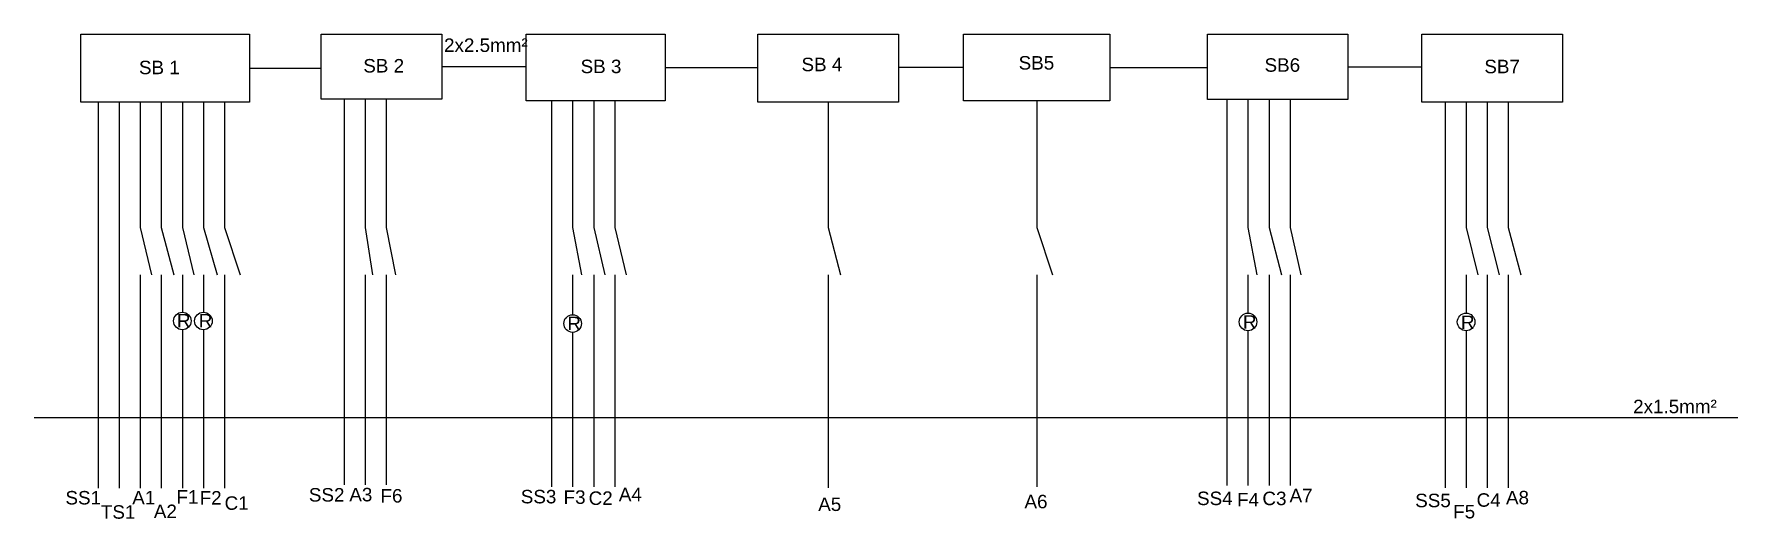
# Model space of a CAD drawing. Header units: inches. Extents: x 54 to 3987, y 39 to 773.
# Drawn here: x 3016 to 3987, y 52 to 328 of the extents above; entities that cross this region are included whole.
import ezdxf

# ---------------------------------------------------------------- set-up
doc = ezdxf.new("R2010")
doc.units = ezdxf.units.IN
doc.header["$MEASUREMENT"] = 0
doc.layers.add('Switchboard', color=7, linetype='Continuous')
doc.styles.add('Annotative', font='arial.ttf')

msp = doc.modelspace()

# ---------------------------------------------------------------- texts
at = {"layer": 'Switchboard', "char_height": 7.68, "attachment_point": 1, "style": 'Annotative'}
for s, width, heights, insert in [('2x2.5mm²', 50.7053, [55.83], (3249.54, 325.43)), ('\\pi98.475;SB 1', 217.758, [0], (2977.23, 312.76)), ('\\pi97.773;SB 2', 217.758, [0], (3105.76, 313.72)), ('\\pi97.734;SB 3', 217.758, [0], (3229.63, 313.35)), ('\\pi97.749;SB 4', 217.758, [0], (3355.49, 314.47)), ('\\pi99.195;SB5', 217.758, [0], (3477.77, 315.4)), ('\\pi99.227;SB6', 217.758, [0], (3617.86, 314.14)), ('\\pi99.224;SB7', 217.758, [0], (3743.11, 313.31)), ('R', 30.4032, [0], (3097.35, 168.54)), ('R', 30.4032, [0], (3109.83, 168.55)), ('R', 30.4032, [0], (3319.81, 166.99)), ('R', 30.4032, [0], (3704.74, 167.79)), ('R', 30.4032, [0], (3828.99, 167.65)), ('2x1.5mm²', 50.7053, [55.83], (3927.12, 119.69)), ('F1', 50.489, [0], (3097.1, 68.2)), ('SS2', 29.4548, [0], (3172.52, 69.38)), ('A3', 16.9264, [0], (3195.58, 69.5)), ('F6', 16.9264, [0], (3213.33, 68.83)), ('SS3', 29.4548, [0], (3293.28, 68.35)), ('F3', 16.9264, [0], (3317.67, 68.06)), ('A4', 16.9264, [0], (3349.15, 69.6)), ('A7', 16.9264, [0], (3731.34, 69)), ('SS1', 29.4548, [0], (3033.82, 67.72)), ('TS1', 11.8518, [0], (3054.01, 59.61)), ('A1', 16.9264, [0], (3071.87, 67.77)), ('A2', 16.9264, [0], (3084.2, 59.97)), (' F2', 40.8427, [0], (3107.31, 67.67)), ('C1', 16.9264, [0], (3124.5, 64.67)), ('C2', 16.9264, [0], (3331.94, 67.46)), ('A5', 16.9264, [0], (3462.77, 64.01)), ('A6', 16.9264, [0], (3580.29, 65.56)), ('SS4', 29.4548, [0], (3678.63, 67.36)), ('F4', 16.9264, [0], (3701.43, 66.64)), ('C3', 16.9264, [0], (3715.88, 67.33)), ('SS5', 29.4548, [0], (3802.94, 66.17)), ('F5', 16.9264, [0], (3824.58, 59.8)), ('C4', 16.9264, [0], (3837.93, 66.42)), ('A8', 16.9264, [0], (3854.67, 67.79))]:
    msp.add_mtext_dynamic_manual_height_columns(s, width=width, gutter_width=38.4, heights=heights, dxfattribs=dict(at, insert=insert))

# ---------------------------------------------------------------- linework, layer by layer
at = {"layer": 'Switchboard'}
for p, q in [((3138.69, 308.49), (3179.56, 308.49)), ((3248.27, 309.42), (3296.27, 309.42)), ((3375.57, 308.91), (3428.44, 308.91)), ((3545.55, 308.91), (3508.43, 308.91)), ((3628.92, 308.91), (3684.51, 308.91)), ((3764.49, 309.25), (3806.79, 309.25)), ((3052.43, 289.07), (3052.43, 69.3)), ((3064.43, 289.07), (3064.43, 69.3)), ((3076.43, 289.07), (3076.43, 217.77)), ((3088.43, 289.07), (3088.43, 217.77)), ((3100.43, 289.07), (3100.43, 217.77)), ((3112.43, 289.07), (3112.43, 217.77)), ((3124.43, 289.07), (3124.43, 217.77)), ((3192.61, 290.94), (3192.61, 71.17)), ((3204.61, 290.94), (3204.61, 217.77)), ((3216.61, 290.94), (3216.61, 217.77)), ((3310.81, 289.91), (3310.81, 70.14)), ((3322.81, 289.91), (3322.81, 217.77)), ((3334.81, 289.91), (3334.81, 217.77)), ((3346.81, 289.91), (3346.81, 217.77)), ((3468.44, 289.23), (3468.44, 217.77)), ((3587.24, 289.91), (3587.24, 217.77)), ((3695.65, 290.59), (3695.65, 70.82)), ((3707.65, 290.59), (3707.65, 217.77)), ((3719.65, 290.59), (3719.65, 217.77)), ((3731.65, 290.59), (3731.65, 217.77)), ((3819.94, 289.23), (3819.94, 69.47)), ((3831.94, 289.23), (3831.94, 217.77)), ((3843.94, 289.23), (3843.94, 217.77)), ((3855.94, 289.23), (3855.94, 217.77)), ((3076.43, 217.77), (3082.89, 190.73)), ((3088.43, 217.77), (3095.59, 190.73)), ((3100.43, 217.77), (3106.97, 190.73)), ((3112.43, 217.77), (3120.32, 190.73)), ((3124.43, 217.77), (3133.47, 190.73)), ((3204.61, 217.77), (3208.69, 190.73)), ((3216.61, 217.77), (3221.9, 190.73)), ((3322.81, 217.77), (3327.92, 190.73)), ((3334.81, 217.77), (3341.14, 190.73)), ((3346.81, 217.77), (3353.26, 190.73)), ((3468.44, 217.77), (3475.53, 190.73)), ((3587.24, 217.77), (3596.34, 190.73)), ((3707.65, 217.77), (3712.66, 190.73)), ((3719.65, 217.77), (3726.69, 190.73)), ((3731.65, 217.77), (3737.85, 190.73)), ((3831.94, 217.77), (3838.62, 190.73)), ((3843.94, 217.77), (3850.85, 190.73)), ((3855.94, 217.77), (3863.09, 190.73)), ((3076.43, 190.73), (3076.43, 69.3)), ((3088.43, 190.73), (3088.43, 69.3)), ((3100.43, 190.73), (3100.43, 169.54)), ((3112.43, 190.73), (3112.43, 169.54)), ((3124.43, 190.73), (3124.43, 69.3)), ((3124.43, 190.73), (3124.43, 69.3)), ((3204.61, 190.73), (3204.61, 71.17)), ((3216.61, 190.73), (3216.61, 71.17)), ((3322.81, 190.73), (3322.81, 168.07)), ((3334.81, 190.73), (3334.81, 70.14)), ((3346.81, 190.73), (3346.81, 70.14)), ((3468.44, 190.73), (3468.44, 69.47)), ((3587.24, 190.73), (3587.24, 70.14)), ((3707.65, 190.73), (3707.65, 169)), ((3719.65, 190.73), (3719.65, 70.82)), ((3731.65, 190.73), (3731.65, 70.82)), ((3831.94, 190.73), (3831.94, 169)), ((3843.94, 190.73), (3843.94, 69.47)), ((3855.94, 190.73), (3855.94, 69.47)), ((3100.43, 159.54), (3100.43, 69.3)), ((3112.43, 159.54), (3112.43, 69.3)), ((3322.81, 158.07), (3322.81, 70.14)), ((3707.65, 159), (3707.65, 70.82)), ((3831.94, 159), (3831.94, 69.47)), ((3986.83, 109.37), (3015.94, 109.37))]:
    msp.add_line(p, q, dxfattribs=at)
for points in [[(3042.61, 327.91), (3138.69, 327.91), (3138.69, 289.07), (3042.61, 289.07)], [(3179.56, 327.91), (3248.27, 327.91), (3248.27, 290.94), (3179.56, 290.94)], [(3296.27, 327.91), (3375.57, 327.91), (3375.57, 289.91), (3296.27, 289.91)], [(3428.44, 327.91), (3508.43, 327.91), (3508.43, 289.23), (3428.44, 289.23)], [(3545.55, 327.91), (3628.92, 327.91), (3628.92, 289.91), (3545.55, 289.91)], [(3684.51, 327.91), (3764.49, 327.91), (3764.49, 290.59), (3684.51, 290.59)], [(3806.79, 327.91), (3886.78, 327.91), (3886.78, 289.23), (3806.79, 289.23)]]:
    msp.add_lwpolyline(points, close=True, dxfattribs=at)
for centre in [(3100.43, 164.54), (3112.43, 164.54), (3322.81, 163.07), (3707.65, 164), (3831.94, 164)]:
    msp.add_circle(centre, 5, dxfattribs=at)

msp.set_redraw_order([(e.dxf.handle, doc.entitydb.next_handle()) for e in msp.query("TEXT MTEXT ATTDEF DIMENSION ARC_DIMENSION")])  # texts and dimensions are drawn at this point

doc.saveas('drawing.dxf')
